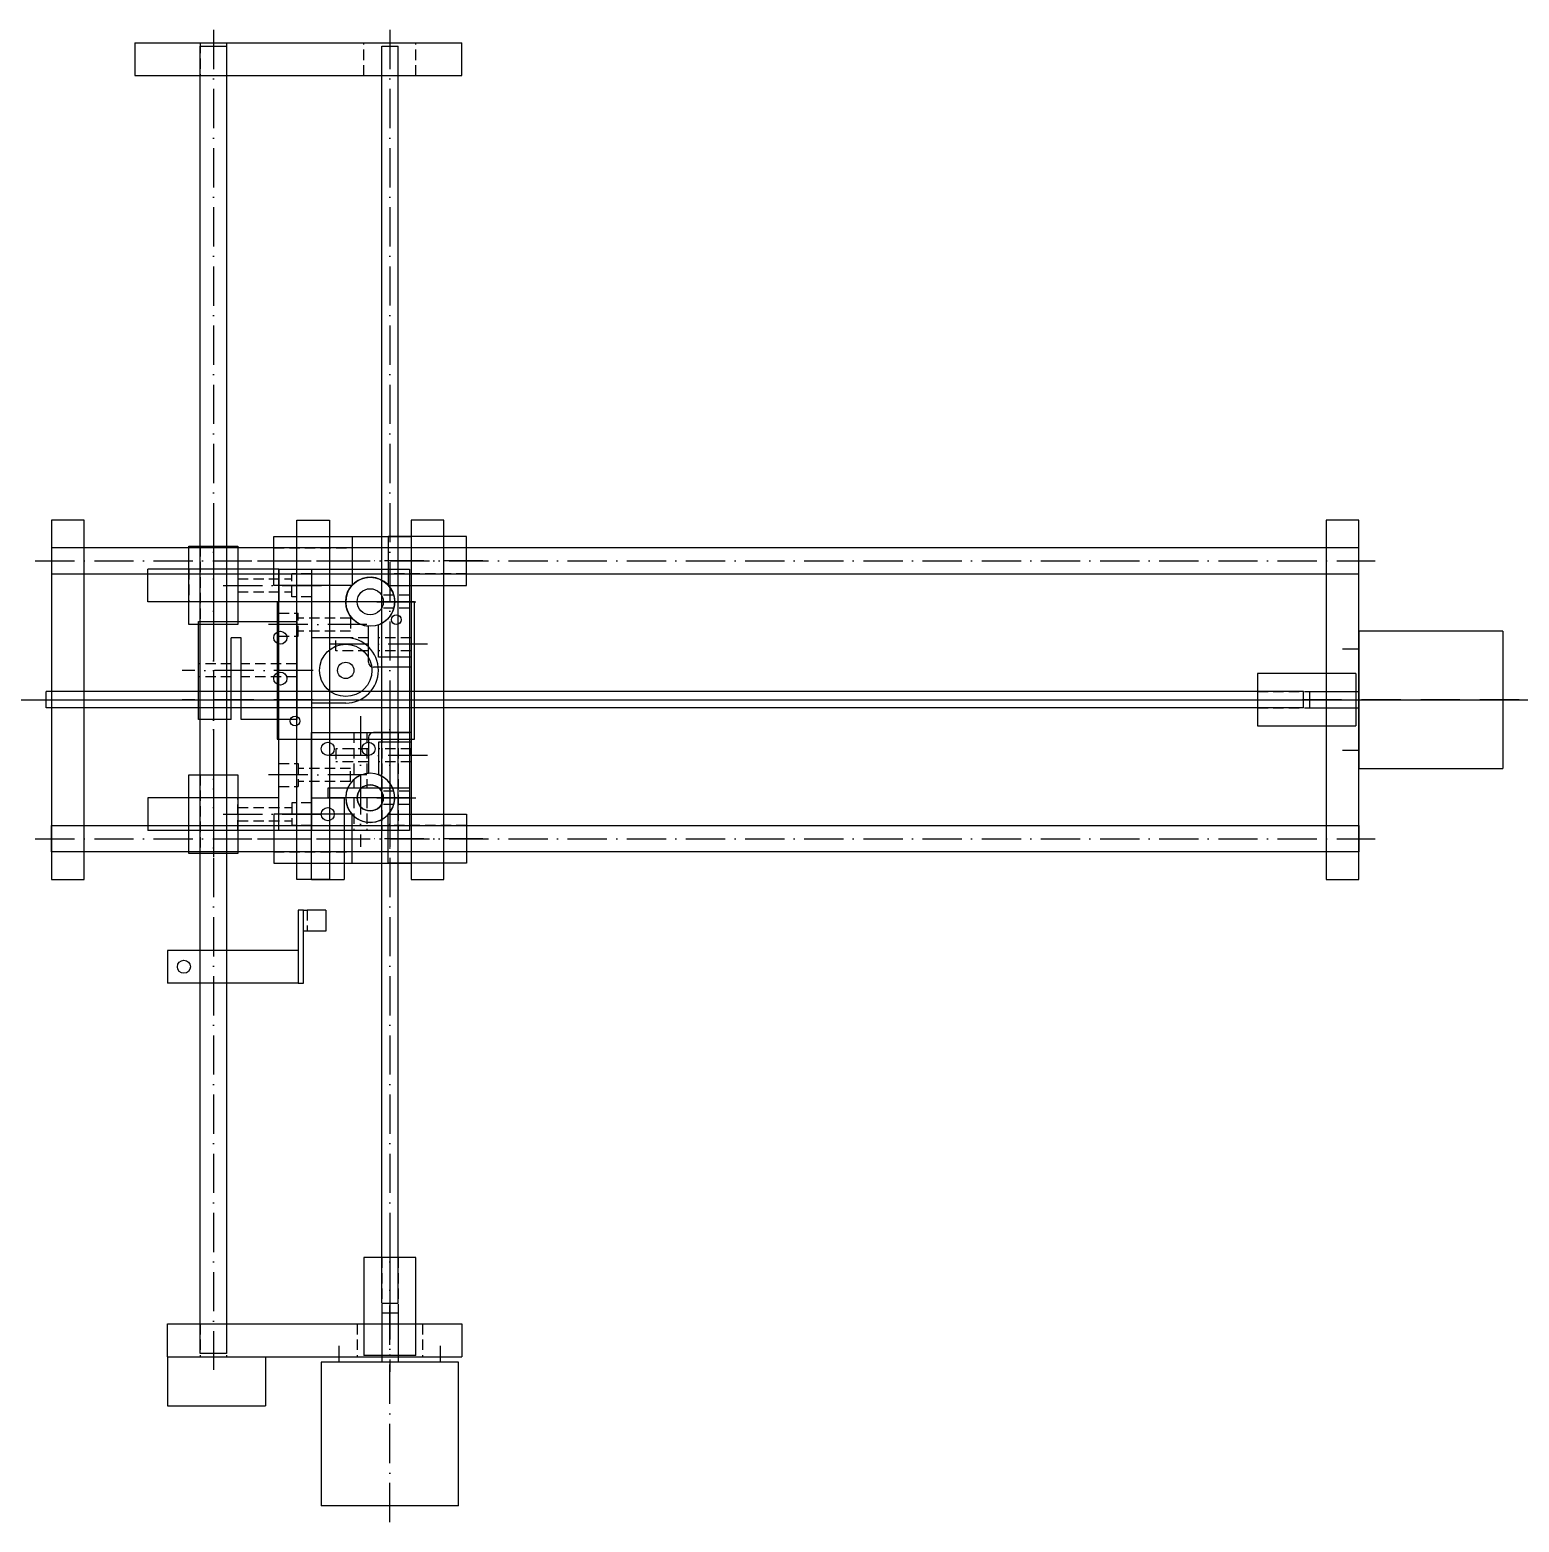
# Model space of a CAD drawing. Header units: millimetres. Extents: x -66 to 1186, y -195 to 418.
# Drawn here: x 729.9 to 1185.5, y -51.6 to 405 of the extents above; entities that cross this region are included whole.
import ezdxf

# ---------------------------------------------------------------- set-up
doc = ezdxf.new("R2010")
doc.units = ezdxf.units.MM
doc.linetypes.add('ACAD_ISO10W100', pattern=[18, 12, -3, 0, -3])
doc.linetypes.add('HIDDEN2', pattern=[4.7625, 3.175, -1.5875])
for name, color, linetype in [('bearings', 242, 'Continuous'), ('clutches', 90, 'Continuous'), ('endstops', 210, 'Continuous'), ('frame', 31, 'Continuous'), ('nuts', 182, 'Continuous'), ('rods', 34, 'Continuous'), ('screws', 51, 'Continuous'), ('steppers', 120, 'Continuous'), ('x_fix', 142, 'Continuous'), ('y_fix', 54, 'Continuous'), ('z_fix', 226, 'Continuous'), ('zx_fix', 86, 'Continuous')]:
    doc.layers.add(name, color=color, linetype=linetype)

# ---------------------------------------------------------------- blocks, each defined once
blk = doc.blocks.new('rod')
at = {"layer": 'rods', "linetype": 'ACAD_ISO10W100'}
blk.add_line((0, 5), (0, -405), dxfattribs=at)
at = {"layer": 'rods'}
for p, q in [((4, 0), (-4, 0)), ((-4, 0), (-4, -400)), ((4, -400), (4, 0)), ((-4, -400), (4, -400))]:
    blk.add_line(p, q, dxfattribs=at)
blk = doc.blocks.new('bearing1')
at = {"layer": 'bearings', "linetype": 'ACAD_ISO10W100'}
blk.add_line((0, 17), (0, -17), dxfattribs=at)
at = {"layer": 'bearings'}
for p, q in [((7.5, 12), (-7.5, 12)), ((-7.5, 12), (-7.5, -12)), ((7.5, -12), (7.5, 12)), ((-7.5, -12), (7.5, -12))]:
    blk.add_line(p, q, dxfattribs=at)
at = {"layer": 'bearings', "linetype": 'HIDDEN2'}
for p, q in [((-4, 12), (-4, -12)), ((4, 12), (4, -12))]:
    blk.add_line(p, q, dxfattribs=at)
blk = doc.blocks.new('bearing2')
at = {"layer": 'bearings'}
for radius in [7.5, 4]:
    blk.add_circle((0, 0), radius, dxfattribs=at)
blk = doc.blocks.new('stepper2')
at = {"layer": 'steppers'}
for p, q in [((21, 21), (-21, 21)), ((-21, 21), (-21, -21)), ((21, -21), (21, 21)), ((-21, -21), (21, -21))]:
    blk.add_line(p, q, dxfattribs=at)
for centre, radius in [((15.5, 15.5), 1.5), ((0, 0), 2.5), ((-15.5, -15.5), 1.5)]:
    blk.add_circle(centre, radius, dxfattribs=at)
blk = doc.blocks.new('stepper')
at = {"layer": 'steppers'}
for p, q in [((0, -21), (0, 21)), ((44, 21), (0, 21)), ((44, -21), (44, 21)), ((44, 15.5), (49, 15.5)), ((59, 2.5), (44, 2.5)), ((59, 2.5), (59, -2.5)), ((59, -2.5), (44, -2.5)), ((44, -15.5), (49, -15.5)), ((0, -21), (44, -21))]:
    blk.add_line(p, q, dxfattribs=at)
at = {"layer": 'steppers', "linetype": 'ACAD_ISO10W100'}
blk.add_line((-5, 0), (64, 0), dxfattribs=at)
blk = doc.blocks.new('but_front')
at = {"layer": 'nuts', "linetype": 'ACAD_ISO10W100'}
for p, q in [((15, 35), (15, -5)), ((24, 35), (24, -5))]:
    blk.add_line(p, q, dxfattribs=at)
at = {"layer": 'nuts'}
for p, q in [((0, 0), (0, 30)), ((0, 30), (30, 30)), ((15, 30), (23, 30)), ((30, 30), (30, 13)), ((30, 13), (5, 13)), ((5, 13), (5, 13)), ((5, 13), (5, 10)), ((30, 10), (5, 10)), ((30, 10), (30, 0)), ((30, 0), (0, 0))]:
    blk.add_line(p, q, dxfattribs=at)
at = {"layer": 'nuts', "linetype": 'HIDDEN2'}
for p, q in [((13, 30), (13, 13)), ((17, 30), (17, 13)), ((21.5, 30), (21.5, 0)), ((26.5, 30), (26.5, 0)), ((13, 10), (13, 0)), ((17, 10), (17, 0))]:
    blk.add_line(p, q, dxfattribs=at)
at = {"layer": 'nuts'}
for centre in [(5, 25), (17.5, 25)]:
    blk.add_circle(centre, 2, dxfattribs=at)
blk = doc.blocks.new('clutch')
at = {"layer": 'clutches', "linetype": 'ACAD_ISO10W100'}
blk.add_line((0, 35), (0, -5), dxfattribs=at)
at = {"layer": 'clutches'}
for p, q in [((8, 30), (-8, 30)), ((-8, 30), (-8, 0)), ((8, 0), (8, 30)), ((8, 0), (-8, 0))]:
    blk.add_line(p, q, dxfattribs=at)
at = {"layer": 'clutches', "linetype": 'HIDDEN2'}
for p, q in [((-2.5, 30), (-2.5, 0)), ((2.5, 30), (2.5, 0))]:
    blk.add_line(p, q, dxfattribs=at)
blk = doc.blocks.new('screw_1')
at = {"linetype": 'ACAD_ISO10W100'}
blk.add_line((0, 389.64), (0, -5), dxfattribs=at)
at = {"layer": 'screws'}
for p, q in [((-2.5, 0), (-2.5, 384.64)), ((-2.5, 384.64), (2.5, 384.64)), ((2.5, 0), (2.5, 384.64)), ((-2.5, 0), (2.5, 0))]:
    blk.add_line(p, q, dxfattribs=at)

msp = doc.modelspace()

# ---------------------------------------------------------------- linework, layer by layer
msp.add_xline((0, 200), (1, 0))
at = {"layer": 'clutches'}
msp.add_circle((826.5, 209), 8, dxfattribs=at)
at = {"layer": 'endstops'}
for p, q in [((816, 144.999), (816, 169.999)), ((816, 169.999), (826, 169.999)), ((826, 169.999), (826, 144.999)), ((816, 144.999), (826, 144.999)), ((812, 135.673), (812, 113.303)), ((813.54, 135.673), (812, 135.673)), ((813.54, 113.303), (813.54, 135.673)), ((813.54, 135.673), (814.75, 135.673)), ((820.45, 135.673), (814.75, 135.673)), ((820.45, 135.673), (820.45, 129.243)), ((814.75, 129.243), (813.54, 129.243)), ((820.45, 129.243), (814.75, 129.243)), ((812, 123.303), (772, 123.303)), ((772, 123.303), (772, 113.303)), ((812, 123.303), (812, 113.303)), ((812, 113.303), (772, 113.303)), ((812, 113.303), (813.54, 113.303))]:
    msp.add_line(p, q, dxfattribs=at)
at = {"layer": 'endstops', "linetype": 'HIDDEN2'}
msp.add_line((814.75, 135.673), (814.75, 129.243), dxfattribs=at)
at = {"layer": 'endstops'}
for centre in [(821, 164.999), (777, 118.303)]:
    msp.add_circle(centre, 2, dxfattribs=at)
at = {"layer": 'frame'}
for p, q in [((772, -1), (802, -1)), ((772, -1), (772, -16)), ((802, -1), (802, -16)), ((772, -16), (802, -16))]:
    msp.add_line(p, q, dxfattribs=at)
at = {"layer": 'rods'}
for centre in [(834, 230), (834, 170)]:
    msp.add_circle(centre, 4, dxfattribs=at)
at = {"layer": 'x_fix', "linetype": 'ACAD_ISO10W100'}
for p, q in [((786, 245), (786, 155)), ((789, 235), (821, 235)), ((836, 230), (851, 230)), ((833, 223), (801, 223)), ((833, 177), (801, 177)), ((836, 170), (851, 170)), ((789, 165), (821, 165))]:
    msp.add_line(p, q, dxfattribs=at)
at = {"layer": 'x_fix'}
for p, q in [((806, 240), (766, 240)), ((766, 230), (766, 240)), ((806, 240), (806, 230)), ((806, 240), (816, 240)), ((806, 160), (806, 240)), ((816, 240), (816, 160)), ((816, 240), (846, 240)), ((846, 240), (846, 160)), ((806, 230), (766, 230)), ((826.5, 219), (816, 219)), ((826.5, 199), (816, 199)), ((806, 170), (766, 170)), ((766, 170), (766, 160)), ((806, 160), (806, 170)), ((806, 160), (766, 160)), ((816, 160), (806, 160)), ((846, 160), (816, 160))]:
    msp.add_line(p, q, dxfattribs=at)
at = {"layer": 'x_fix', "linetype": 'HIDDEN2'}
for p, q in [((778.5, 240), (778.5, 230)), ((793.5, 240), (793.5, 230)), ((816, 238.5), (810, 238.5)), ((810, 231.5), (810, 238.5)), ((793.5, 233), (810, 233)), ((793.503, 237), (810, 237)), ((816, 231.5), (810, 231.5)), ((846, 232), (837.464, 232)), ((806, 226.5), (812, 226.5)), ((812, 219.5), (812, 226.5)), ((828, 225), (812, 225)), ((828, 225), (828, 221)), ((846, 228), (837.464, 228)), ((806, 219.5), (812, 219.5)), ((828, 221), (812, 221)), ((806, 180.5), (812, 180.5)), ((812, 180.5), (812, 173.5)), ((828, 179), (812, 179)), ((828, 175), (828, 179)), ((828, 175), (812, 175)), ((778.5, 160), (778.5, 170)), ((793.5, 160), (793.5, 170)), ((806, 173.5), (812, 173.5)), ((846, 172), (837.464, 172)), ((793.5, 167), (810, 167)), ((816, 168.5), (810, 168.5)), ((810, 168.5), (810, 161.5)), ((846, 168), (837.464, 168)), ((793.5, 163), (810, 163)), ((816, 161.5), (810, 161.5))]:
    msp.add_line(p, q, dxfattribs=at)
at = {"layer": 'x_fix'}
for centre, radius in [((834, 230), 4), ((842, 224.5), 1.5), ((811, 193.5), 1.5), ((834, 170), 4)]:
    msp.add_circle(centre, radius, dxfattribs=at)
msp.add_arc((826.5, 209), 10, 270, 90, dxfattribs=at)
at = {"layer": 'y_fix'}
for p, q in [((762, 401), (862, 401)), ((762, 401), (762, 391)), ((862, 391), (862, 401)), ((762, 391), (862, 391)), ((772, -1), (772, 9)), ((772, 9), (862, 9)), ((862, 9), (862, -1)), ((772, -1), (862, -1))]:
    msp.add_line(p, q, dxfattribs=at)
at = {"layer": 'y_fix', "linetype": 'HIDDEN2'}
for p, q in [((782, 401), (782, 391)), ((790, 401), (790, 391)), ((832, 391), (832, 401)), ((848, 391), (848, 401)), ((782, 9), (782, -1)), ((790, 9), (790, -1)), ((830, 9), (830, -1)), ((850, 9), (850, -1))]:
    msp.add_line(p, q, dxfattribs=at)
at = {"layer": 'z_fix'}
for p, q in [((736.5, 255), (736.5, 145)), ((746.5, 255), (736.5, 255)), ((746.5, 145), (746.5, 255)), ((1126.5, 255), (1126.5, 145)), ((1136.5, 255), (1126.5, 255)), ((1136.5, 145), (1136.5, 255)), ((736.5, 145), (746.5, 145)), ((1126.5, 145), (1136.5, 145))]:
    msp.add_line(p, q, dxfattribs=at)
at = {"layer": 'zx_fix'}
for p, q in [((811.5, 145), (811.5, 255)), ((811.5, 255), (821.5, 255)), ((821.5, 255), (821.5, 145)), ((846.5, 255), (846.5, 145)), ((856.5, 255), (846.5, 255)), ((856.5, 145), (856.5, 255)), ((821.5, 250), (821.5, 150)), ((821.5, 250), (846.5, 250)), ((846.5, 250), (846.5, 150)), ((833.5, 211.5), (833.5, 222.517)), ((836.5, 213), (836.5, 222.929)), ((846.5, 217), (846.5, 215)), ((846.5, 213), (836.5, 213)), ((846.5, 210), (835, 210)), ((833.5, 188.5), (833.5, 177.483)), ((846.5, 190), (835, 190)), ((846.5, 187), (836.5, 187)), ((836.5, 187), (836.5, 177.071)), ((846.5, 183), (846.5, 185)), ((821.5, 150), (846.5, 150)), ((821.5, 145), (811.5, 145)), ((846.5, 145), (856.5, 145))]:
    msp.add_line(p, q, dxfattribs=at)
at = {"layer": 'zx_fix', "linetype": 'ACAD_ISO10W100'}
for p, q in [((851.5, 217), (818.5, 217)), ((851.5, 183), (818.5, 183))]:
    msp.add_line(p, q, dxfattribs=at)
at = {"layer": 'zx_fix', "linetype": 'HIDDEN2'}
for p, q in [((833.5, 219), (823.5, 219)), ((823.5, 215), (823.5, 219)), ((833.5, 215), (823.5, 215)), ((846.5, 219), (836.5, 219)), ((846.5, 215), (836.5, 215)), ((833.5, 185), (823.5, 185)), ((823.5, 185), (823.5, 181)), ((846.5, 185), (836.5, 185)), ((833.5, 181), (823.5, 181)), ((846.5, 181), (836.5, 181))]:
    msp.add_line(p, q, dxfattribs=at)
at = {"layer": 'zx_fix'}
for centre, radius, start, end in [((834, 230), 7.5, 289.47122, 266.17745), ((835, 211.5), 1.5, 180, 270), ((835, 188.5), 1.5, 90, 180), ((834, 170), 7.5, 93.82255, 70.52878)]:
    msp.add_arc(centre, radius, start, end, dxfattribs=at)

# ---------------------------------------------------------------- block references
at = {"layer": 'bearings', "xscale": -1}
for p in [(786, 235), (786, 165)]:
    msp.add_blockref('bearing1', p, dxfattribs=at)
for name, p, rotation in [('bearing1', (816.5, 242.5), 90), ('bearing2', (834, 170), 180), ('bearing1', (851.5, 157.5), 270)]:
    msp.add_blockref(name, p, dxfattribs=dict(at, rotation=rotation))
at = {"layer": 'bearings'}
for p, rotation in [((851.5, 242.5), 270), ((816.5, 157.5), 90)]:
    msp.add_blockref('bearing1', p, dxfattribs=dict(at, rotation=rotation))
msp.add_blockref('bearing2', (834, 230), dxfattribs=at)
at = {"layer": 'nuts', "rotation": 270}
msp.add_blockref('but_front', (781.5, 224), dxfattribs=at)
at = {"layer": 'nuts'}
msp.add_blockref('but_front', (816, 160), dxfattribs=at)
at = {"layer": 'rods', "xscale": -1}
msp.add_blockref('rod', (786, 400), dxfattribs=at)
at = {"layer": 'screws'}
msp.add_blockref('screw_1', (840, 15.364), dxfattribs=at)
at = {"layer": 'screws', "rotation": 90}
msp.add_blockref('screw_1', (1119.5, 200), dxfattribs=at)
at = {"layer": 'steppers'}
msp.add_blockref('stepper2', (826.5, 209), dxfattribs=at)
for p, rotation in [((1180.5, 200), 180), ((840, -46.636), 90)]:
    msp.add_blockref('stepper', p, dxfattribs=dict(at, rotation=rotation))
at = {"layer": 'y_fix', "rotation": 90}
for name, p in [('rod', (736.5, 242.5)), ('clutch', (1135.5, 200))]:
    msp.add_blockref(name, p, dxfattribs=at)
at = {"layer": 'y_fix', "xscale": -1, "rotation": 90}
msp.add_blockref('rod', (736.5, 157.5), dxfattribs=at)
at = {"layer": 'y_fix'}
msp.add_blockref('clutch', (840, -0.636), dxfattribs=at)

doc.saveas('drawing.dxf')
